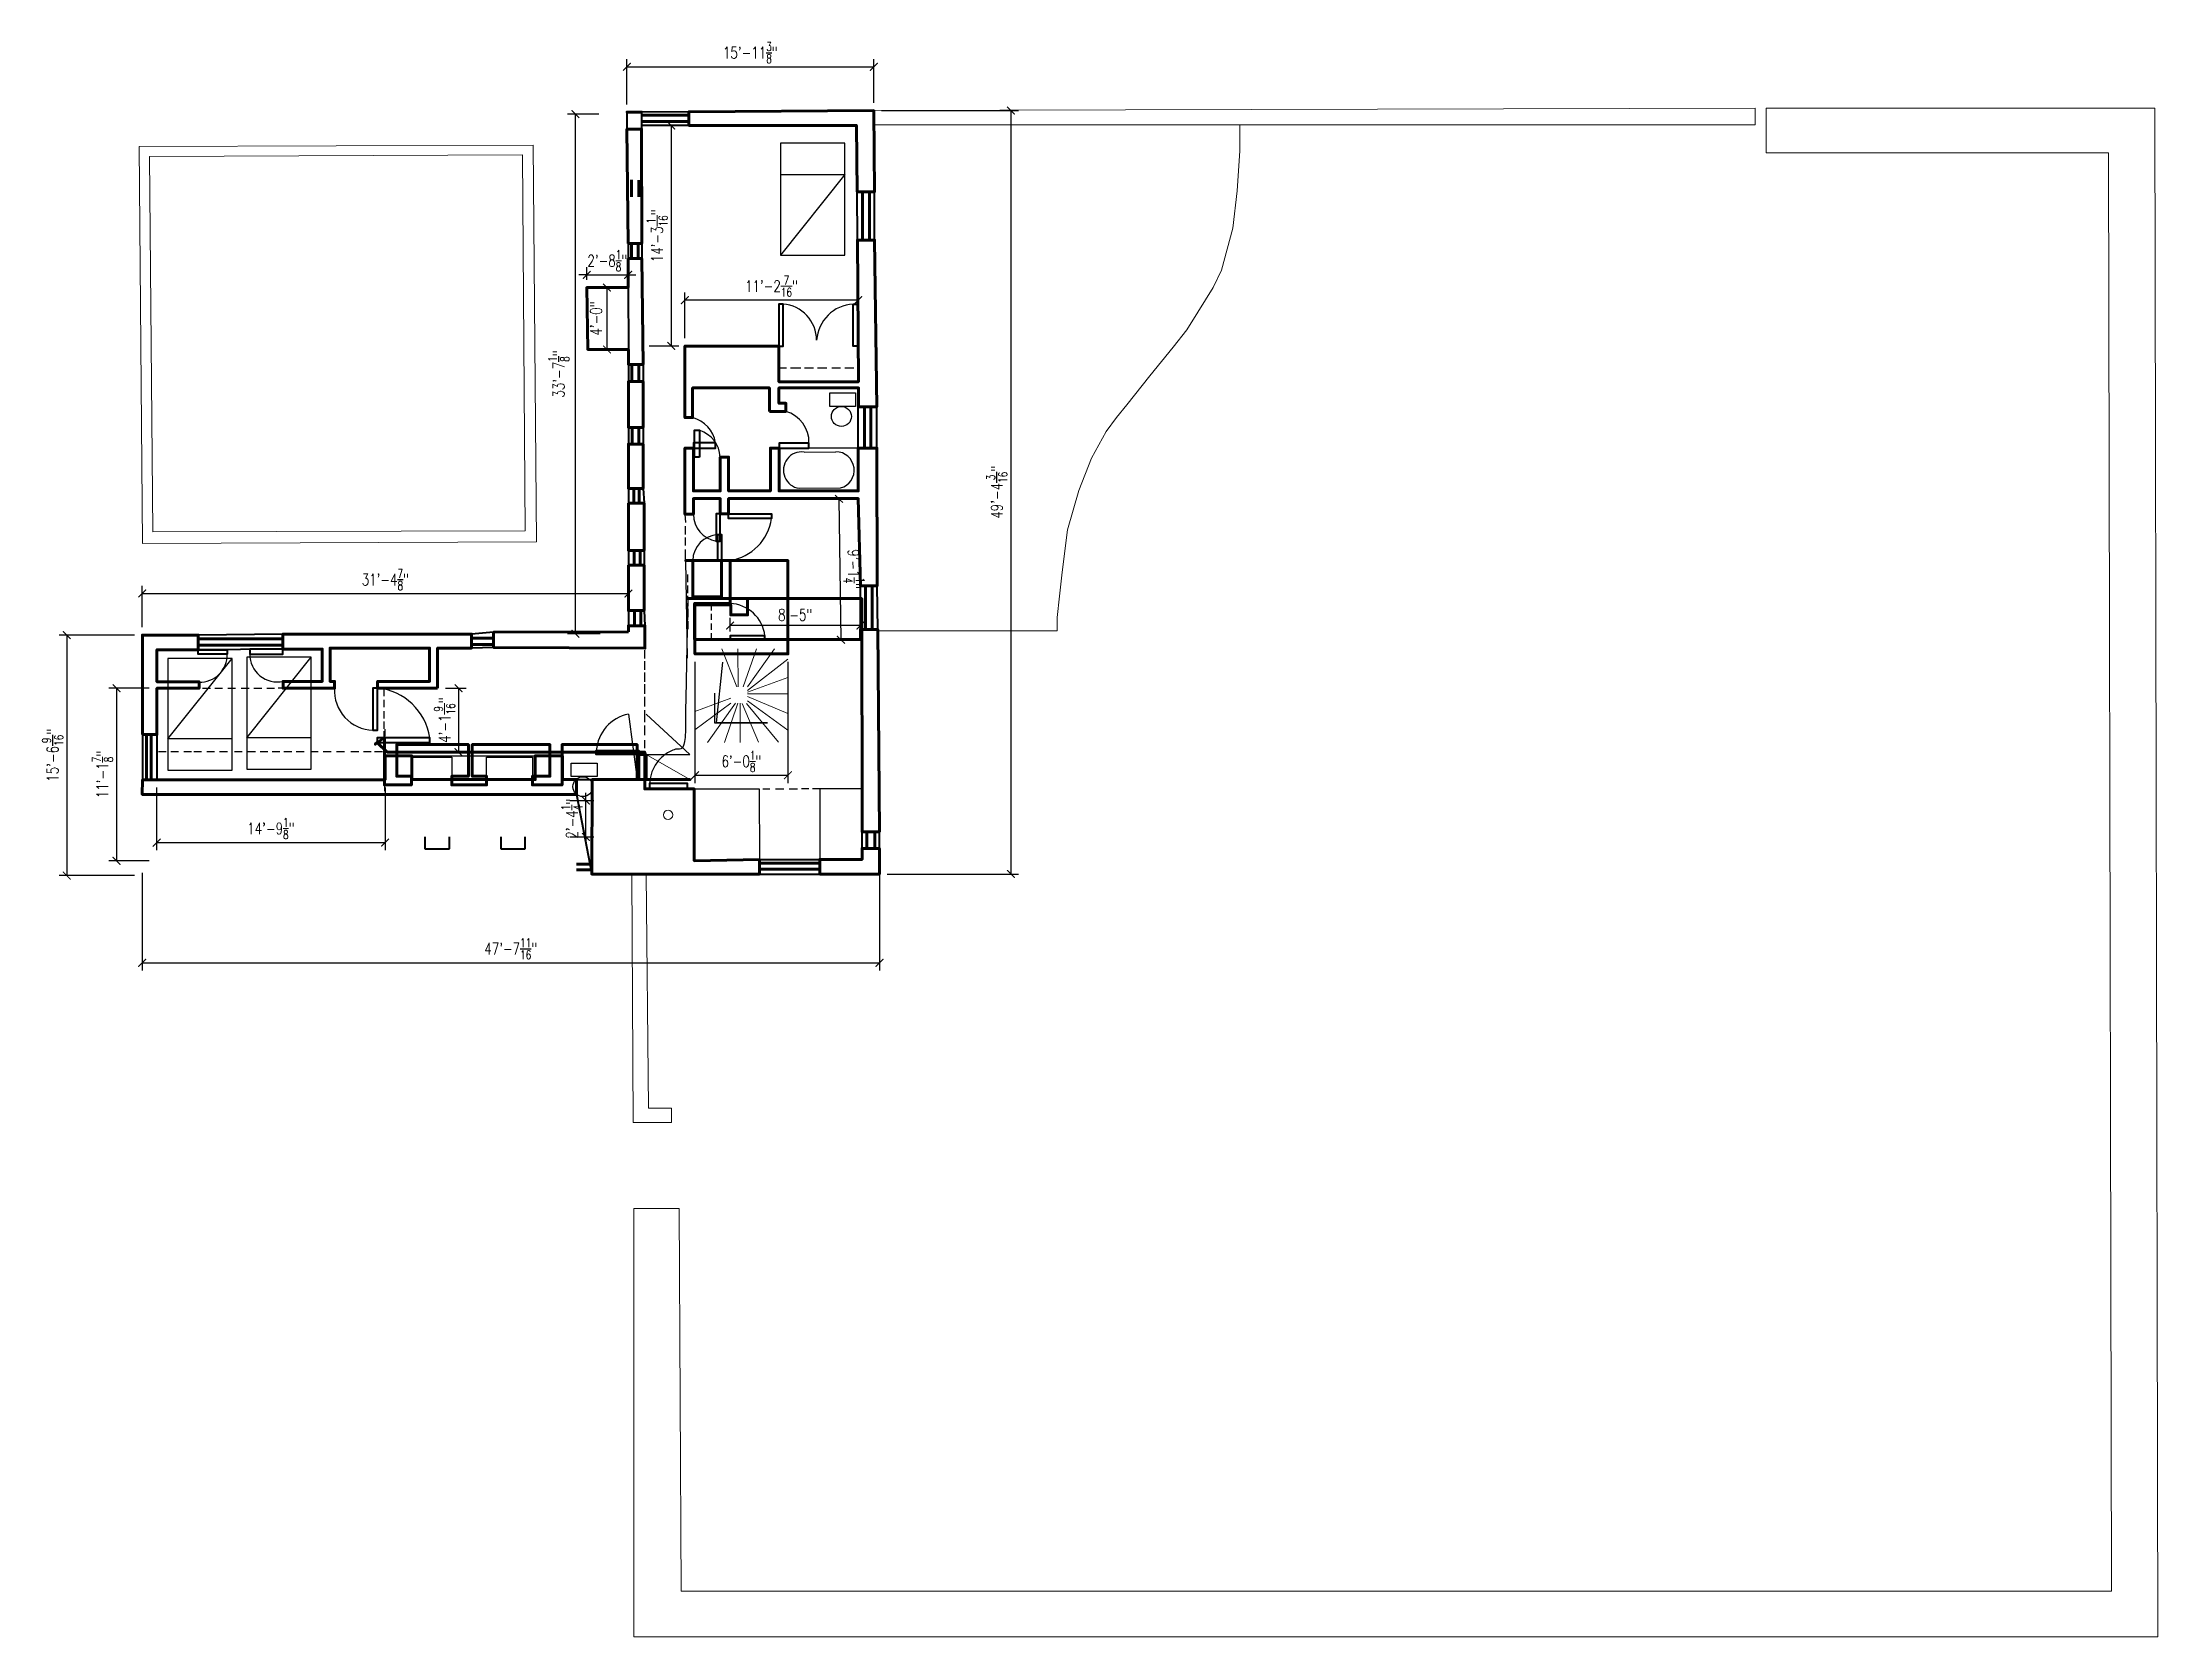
# Model space of a CAD drawing. Header units: inches. Extents: x -4012361 to -4008495, y 4010077 to 4012579.
# Drawn here: x -4010135 to -4008495, y 4011342 to 4012579 of the extents above; entities that cross this region are included whole.
import ezdxf

# ---------------------------------------------------------------- set-up
doc = ezdxf.new("R2010")
doc.units = ezdxf.units.IN
doc.header["$LTSCALE"] = 0.5
doc.header["$MEASUREMENT"] = 0
doc.layers.get('0').update_dxf_attribs({"color": 250})
doc.layers.get('Defpoints').update_dxf_attribs({"color": 250})
for name, color, linetype, lineweight in [('Cut', 250, 'Continuous', 60), ('Distant Edges', 250, 'Continuous', 18), ('Ground Texture', 250, 'Continuous', 5), ('Large Dimensions', 1, 'Continuous', 30), ('Motion Labels', 250, 'Continuous', 25), ('Small Dimensions', 170, 'Continuous', 15), ('Surface Edge', 250, 'Continuous', 25), ('Texture', 250, 'Continuous', 9), ('Thickest Edge', 250, 'Continuous', 40)]:
    doc.layers.add(name, color=color, linetype=linetype, lineweight=lineweight)
doc.styles.add('Arch-Dim', font='romans.shx', dxfattribs={"width": 0.75})
doc.dimstyles.new('Annotative', dxfattribs={"dimscale": 96, "dimtxt": 0.09375, "dimasz": 0.0625, "dimexe": 0.0625, "dimexo": 0.0625, "dimgap": 0.03125, "dimtad": 1, "dimdec": 4, "dimzin": 3, "dimdsep": 46, "dimlunit": 4, "dimtxsty": 'Arch-Dim', "dimblk": 'ARCHTICK', "dimcen": 0.09375, "dimazin": 2, "dimtfac": 0.75, "dimtdec": 4, "dimtix": 1, "dimtmove": 2, "dimatfit": 3, "dimfxl": 1, "dimtolj": 1, "dimtzin": 0, "dimarcsym": 0})

msp = doc.modelspace()

# ---------------------------------------------------------------- blocks, each defined once
blk = doc.blocks.new('_ArchTick')
at = {"color": 0, "linetype": 'ByBlock', "const_width": 0.15}
blk.add_lwpolyline([(-0.5, -0.5), (0.5, 0.5)], dxfattribs=at)
blk = doc.blocks.new('*D63')
at = {"layer": 'Defpoints', "color": 0, "transparency": 16777216}
for p in [(-4010057.4, 4011940.8, -3602.1), (-4009485.7, 4011942.1), (-4009485.7, 4011865.1)]:
    blk.add_point(p, dxfattribs=at)
at = {"layer": 'Large Dimensions', "color": 0, "lineweight": -2, "transparency": 16777216}
for p, q in [((-4010057.4, 4011934.8), (-4010057.4, 4011859.1)), ((-4009485.7, 4011936.1), (-4009485.7, 4011859.1)), ((-4010057.4, 4011865.1), (-4009485.7, 4011865.1))]:
    blk.add_line(p, q, dxfattribs=at)
at = {"layer": 'Large Dimensions', "color": 0, "lineweight": -2, "transparency": 16777216, "xscale": 6, "yscale": 6, "zscale": 6, "rotation": 180}
blk.add_blockref('_ArchTick', (-4010057.4, 4011865.1), dxfattribs=at)
at = {"layer": 'Large Dimensions', "color": 0, "lineweight": -2, "transparency": 16777216, "xscale": 6, "yscale": 6, "zscale": 6}
blk.add_blockref('_ArchTick', (-4009485.7, 4011865.1), dxfattribs=at)
at = {"layer": 'Large Dimensions', "color": 0, "transparency": 16777216, "insert": (-4009771.6, 4011876), "char_height": 9, "attachment_point": 5, "style": 'Arch-Dim'}
blk.add_mtext('\\A1;47\'-7{\\H0.75x;\\S11/16;}"', dxfattribs=at)
blk = doc.blocks.new('*D64')
at = {"layer": 'Defpoints', "color": 0, "transparency": 16777216}
for p in [(-4009490.1, 4012526.2), (-4009485.7, 4011934), (-4009383.8, 4011934)]:
    blk.add_point(p, dxfattribs=at)
at = {"layer": 'Large Dimensions', "color": 0, "lineweight": -2, "transparency": 16777216}
for p, q in [((-4009484.1, 4012526.2), (-4009377.8, 4012526.2)), ((-4009383.8, 4012526.2), (-4009383.8, 4011934)), ((-4009479.7, 4011934), (-4009377.8, 4011934))]:
    blk.add_line(p, q, dxfattribs=at)
at = {"layer": 'Large Dimensions', "color": 0, "lineweight": -2, "transparency": 16777216, "xscale": 6, "yscale": 6, "zscale": 6}
for p, rotation in [((-4009383.8, 4012526.2), 90), ((-4009383.8, 4011934), 270)]:
    blk.add_blockref('_ArchTick', p, dxfattribs=dict(at, rotation=rotation))
at = {"layer": 'Large Dimensions', "color": 0, "transparency": 16777216, "insert": (-4009394.7, 4012230.1), "char_height": 9, "attachment_point": 5, "rotation": 90, "style": 'Arch-Dim'}
blk.add_mtext('\\A1;49\'-4{\\H0.75x;\\S3/16;}"', dxfattribs=at)
blk = doc.blocks.new('*D65')
at = {"layer": 'Defpoints', "color": 0, "transparency": 16777216}
for p in [(-4010057.3, 4012119.4), (-4010115.9, 4011932.8), (-4010057.4, 4011932.8)]:
    blk.add_point(p, dxfattribs=at)
at = {"layer": 'Large Dimensions', "color": 0, "lineweight": -2, "transparency": 16777216}
for p, q in [((-4010063.3, 4012119.4), (-4010121.9, 4012119.4)), ((-4010115.9, 4012119.4), (-4010115.9, 4011932.8)), ((-4010063.4, 4011932.8), (-4010121.9, 4011932.8))]:
    blk.add_line(p, q, dxfattribs=at)
at = {"layer": 'Large Dimensions', "color": 0, "lineweight": -2, "transparency": 16777216, "xscale": 6, "yscale": 6, "zscale": 6}
for p, rotation in [((-4010115.9, 4012119.4), 90), ((-4010115.9, 4011932.8), 270)]:
    blk.add_blockref('_ArchTick', p, dxfattribs=dict(at, rotation=rotation))
at = {"layer": 'Large Dimensions', "color": 0, "transparency": 16777216, "insert": (-4010126.8, 4012026.1), "char_height": 9, "attachment_point": 5, "rotation": 90, "style": 'Arch-Dim'}
blk.add_mtext('\\A1;15\'-6{\\H0.75x;\\S9/16;}"', dxfattribs=at)
blk = doc.blocks.new('*D66')
at = {"layer": 'Defpoints', "color": 0, "transparency": 16777216}
for p in [(-4009490.1, 4012560.2), (-4009681.5, 4012525), (-4009490.1, 4012526.2)]:
    blk.add_point(p, dxfattribs=at)
at = {"layer": 'Large Dimensions', "color": 0, "lineweight": -2, "transparency": 16777216}
for p, q in [((-4009681.5, 4012531), (-4009681.5, 4012566.2)), ((-4009490.1, 4012532.2), (-4009490.1, 4012566.2)), ((-4009681.5, 4012560.2), (-4009490.1, 4012560.2))]:
    blk.add_line(p, q, dxfattribs=at)
at = {"layer": 'Large Dimensions', "color": 0, "lineweight": -2, "transparency": 16777216, "xscale": 6, "yscale": 6, "zscale": 6, "rotation": 180}
blk.add_blockref('_ArchTick', (-4009681.5, 4012560.2), dxfattribs=at)
at = {"layer": 'Large Dimensions', "color": 0, "lineweight": -2, "transparency": 16777216, "xscale": 6, "yscale": 6, "zscale": 6}
blk.add_blockref('_ArchTick', (-4009490.1, 4012560.2), dxfattribs=at)
at = {"layer": 'Large Dimensions', "color": 0, "transparency": 16777216, "insert": (-4009585.8, 4012571.1), "char_height": 9, "attachment_point": 5, "style": 'Arch-Dim'}
blk.add_mtext('\\A1;15\'-11{\\H0.75x;\\S3/8;}"', dxfattribs=at)
blk = doc.blocks.new('*D67')
at = {"layer": 'Defpoints', "color": 0, "transparency": 16777216}
for p in [(-4009680.4, 4012151.6), (-4009680.4, 4012143.1), (-4010057.3, 4012119.4)]:
    blk.add_point(p, dxfattribs=at)
at = {"layer": 'Large Dimensions', "color": 0, "lineweight": -2, "transparency": 16777216}
for p, q in [((-4010057.3, 4012125.4), (-4010057.3, 4012157.6)), ((-4010057.3, 4012151.6), (-4009680.4, 4012151.6)), ((-4009680.4, 4012149.1), (-4009680.4, 4012157.6))]:
    blk.add_line(p, q, dxfattribs=at)
at = {"layer": 'Large Dimensions', "color": 0, "lineweight": -2, "transparency": 16777216, "xscale": 6, "yscale": 6, "zscale": 6, "rotation": 180}
blk.add_blockref('_ArchTick', (-4010057.3, 4012151.6), dxfattribs=at)
at = {"layer": 'Large Dimensions', "color": 0, "lineweight": -2, "transparency": 16777216, "xscale": 6, "yscale": 6, "zscale": 6}
blk.add_blockref('_ArchTick', (-4009680.4, 4012151.6), dxfattribs=at)
at = {"layer": 'Large Dimensions', "color": 0, "transparency": 16777216, "insert": (-4009868.8, 4012162.4), "char_height": 9, "attachment_point": 5, "style": 'Arch-Dim'}
blk.add_mtext('\\A1;31\'-4{\\H0.75x;\\S7/8;}"', dxfattribs=at)
blk = doc.blocks.new('*D68')
at = {"layer": 'Defpoints', "color": 0, "transparency": 16777216}
for p in [(-4009721.5, 4012523.5), (-4009697.2, 4012523.5), (-4009696.2, 4012120.3)]:
    blk.add_point(p, dxfattribs=at)
at = {"layer": 'Large Dimensions', "color": 0, "lineweight": -2, "transparency": 16777216}
for p, q in [((-4009703.2, 4012523.5), (-4009727.5, 4012523.5)), ((-4009721.5, 4012120.3), (-4009721.5, 4012523.5)), ((-4009702.2, 4012120.3), (-4009727.5, 4012120.3))]:
    blk.add_line(p, q, dxfattribs=at)
at = {"layer": 'Large Dimensions', "color": 0, "lineweight": -2, "transparency": 16777216, "xscale": 6, "yscale": 6, "zscale": 6}
for p, rotation in [((-4009721.5, 4012523.5), 90), ((-4009721.5, 4012120.3), 270)]:
    blk.add_blockref('_ArchTick', p, dxfattribs=dict(at, rotation=rotation))
at = {"layer": 'Large Dimensions', "color": 0, "transparency": 16777216, "insert": (-4009734.4, 4012321.9), "char_height": 9, "attachment_point": 5, "rotation": 90, "style": 'Arch-Dim'}
blk.add_mtext('\\A1;33\'-7{\\H0.75x;\\S1/8;}"', dxfattribs=at)
blk = doc.blocks.new('*D69')
at = {"layer": 'Defpoints', "color": 0, "transparency": 16777216}
for p in [(-4010046.2, 4012007.1, -3602.1), (-4009869, 4012007.1, -3602.1), (-4009869, 4011958.4)]:
    blk.add_point(p, dxfattribs=at)
at = {"layer": 'Small Dimensions', "color": 0, "lineweight": -2, "transparency": 16777216}
for p, q in [((-4010046.2, 4012001.1), (-4010046.2, 4011952.4)), ((-4009869, 4012001.1), (-4009869, 4011952.4)), ((-4010046.2, 4011958.4), (-4009869, 4011958.4))]:
    blk.add_line(p, q, dxfattribs=at)
at = {"layer": 'Small Dimensions', "color": 0, "lineweight": -2, "transparency": 16777216, "xscale": 6, "yscale": 6, "zscale": 6, "rotation": 180}
blk.add_blockref('_ArchTick', (-4010046.2, 4011958.4), dxfattribs=at)
at = {"layer": 'Small Dimensions', "color": 0, "lineweight": -2, "transparency": 16777216, "xscale": 6, "yscale": 6, "zscale": 6}
blk.add_blockref('_ArchTick', (-4009869, 4011958.4), dxfattribs=at)
at = {"layer": 'Small Dimensions', "color": 0, "transparency": 16777216, "insert": (-4009957.6, 4011969.3), "char_height": 9, "attachment_point": 5, "style": 'Arch-Dim'}
blk.add_mtext('\\A1;14\'-9{\\H0.75x;\\S1/8;}"', dxfattribs=at)
blk = doc.blocks.new('*D70')
at = {"layer": 'Defpoints', "color": 0, "transparency": 16777216}
for p in [(-4010046, 4012078.1), (-4010077.3, 4011944.3), (-4010046, 4011944.3)]:
    blk.add_point(p, dxfattribs=at)
at = {"layer": 'Small Dimensions', "color": 0, "lineweight": -2, "transparency": 16777216}
for p, q in [((-4010052, 4012078.1), (-4010083.3, 4012078.1)), ((-4010077.3, 4012078.1), (-4010077.3, 4011944.3)), ((-4010052, 4011944.3), (-4010083.3, 4011944.3))]:
    blk.add_line(p, q, dxfattribs=at)
at = {"layer": 'Small Dimensions', "color": 0, "lineweight": -2, "transparency": 16777216, "xscale": 6, "yscale": 6, "zscale": 6}
for p, rotation in [((-4010077.3, 4012078.1), 90), ((-4010077.3, 4011944.3), 270)]:
    blk.add_blockref('_ArchTick', p, dxfattribs=dict(at, rotation=rotation))
at = {"layer": 'Small Dimensions', "color": 0, "transparency": 16777216, "insert": (-4010088.2, 4012011.2), "char_height": 9, "attachment_point": 5, "rotation": 90, "style": 'Arch-Dim'}
blk.add_mtext('\\A1;11\'-1{\\H0.75x;\\S7/8;}"', dxfattribs=at)
blk = doc.blocks.new('*D71')
at = {"layer": 'Defpoints', "color": 0, "transparency": 16777216}
for p in [(-4009628.8, 4012104.7, -3927.9), (-4009556.7, 4012104.7, -3927.9), (-4009556.7, 4012010.6)]:
    blk.add_point(p, dxfattribs=at)
at = {"layer": 'Small Dimensions', "color": 0, "lineweight": -2, "transparency": 16777216}
for p, q in [((-4009628.8, 4012098.7), (-4009628.8, 4012004.6)), ((-4009556.7, 4012098.7), (-4009556.7, 4012004.6)), ((-4009628.8, 4012010.6), (-4009556.7, 4012010.6))]:
    blk.add_line(p, q, dxfattribs=at)
at = {"layer": 'Small Dimensions', "color": 0, "lineweight": -2, "transparency": 16777216, "xscale": 6, "yscale": 6, "zscale": 6, "rotation": 180}
blk.add_blockref('_ArchTick', (-4009628.8, 4012010.6), dxfattribs=at)
at = {"layer": 'Small Dimensions', "color": 0, "lineweight": -2, "transparency": 16777216, "xscale": 6, "yscale": 6, "zscale": 6}
blk.add_blockref('_ArchTick', (-4009556.7, 4012010.6), dxfattribs=at)
at = {"layer": 'Small Dimensions', "color": 0, "transparency": 16777216, "insert": (-4009592.7, 4012021.4), "char_height": 9, "attachment_point": 5, "style": 'Arch-Dim'}
blk.add_mtext('\\A1;6\'-0{\\H0.75x;\\S1/8;}"', dxfattribs=at)
blk = doc.blocks.new('*D72')
at = {"layer": 'Defpoints', "color": 0, "transparency": 16777216}
for p in [(-4009636.6, 4012379.1), (-4009636.6, 4012343.6), (-4009502.2, 4012343.6)]:
    blk.add_point(p, dxfattribs=at)
at = {"layer": 'Small Dimensions', "color": 0, "lineweight": -2, "transparency": 16777216}
for p, q in [((-4009636.6, 4012349.6), (-4009636.6, 4012385.1)), ((-4009502.2, 4012349.6), (-4009502.2, 4012385.1)), ((-4009502.2, 4012379.1), (-4009636.6, 4012379.1))]:
    blk.add_line(p, q, dxfattribs=at)
at = {"layer": 'Small Dimensions', "color": 0, "lineweight": -2, "transparency": 16777216, "xscale": 6, "yscale": 6, "zscale": 6, "rotation": 180}
blk.add_blockref('_ArchTick', (-4009636.6, 4012379.1), dxfattribs=at)
at = {"layer": 'Small Dimensions', "color": 0, "lineweight": -2, "transparency": 16777216, "xscale": 6, "yscale": 6, "zscale": 6}
blk.add_blockref('_ArchTick', (-4009502.2, 4012379.1), dxfattribs=at)
at = {"layer": 'Small Dimensions', "color": 0, "transparency": 16777216, "insert": (-4009569.4, 4012390), "char_height": 9, "attachment_point": 5, "style": 'Arch-Dim'}
blk.add_mtext('\\A1;11\'-2{\\H0.75x;\\S7/16;}"', dxfattribs=at)
blk = doc.blocks.new('*D73')
at = {"layer": 'Defpoints', "color": 0, "transparency": 16777216}
for p in [(-4009670.2, 4012514.6), (-4009670.2, 4012343.6), (-4009647.2, 4012343.6)]:
    blk.add_point(p, dxfattribs=at)
at = {"layer": 'Small Dimensions', "color": 0, "lineweight": -2, "transparency": 16777216}
for p, q in [((-4009664.2, 4012514.6), (-4009641.2, 4012514.6)), ((-4009647.2, 4012514.6), (-4009647.2, 4012343.6)), ((-4009664.2, 4012343.6), (-4009641.2, 4012343.6))]:
    blk.add_line(p, q, dxfattribs=at)
at = {"layer": 'Small Dimensions', "color": 0, "lineweight": -2, "transparency": 16777216, "xscale": 6, "yscale": 6, "zscale": 6}
for p, rotation in [((-4009647.2, 4012514.6), 90), ((-4009647.2, 4012343.6), 270)]:
    blk.add_blockref('_ArchTick', p, dxfattribs=dict(at, rotation=rotation))
at = {"layer": 'Small Dimensions', "color": 0, "transparency": 16777216, "insert": (-4009658.1, 4012429.1), "char_height": 9, "attachment_point": 5, "rotation": 90, "style": 'Arch-Dim'}
blk.add_mtext('\\A1;14\'-3{\\H0.75x;\\S1/16;}"', dxfattribs=at)
blk = doc.blocks.new('*D74')
at = {"layer": 'Defpoints', "color": 0, "transparency": 16777216}
for p in [(-4009502.1, 4012225.2), (-4009515.6, 4012115.7), (-4009500.5, 4012116)]:
    blk.add_point(p, dxfattribs=at)
at = {"layer": 'Small Dimensions', "color": 0, "lineweight": -2, "transparency": 16777216}
for p, q in [((-4009508.1, 4012225.1), (-4009523.1, 4012224.9)), ((-4009517.1, 4012225), (-4009515.6, 4012115.7)), ((-4009506.5, 4012115.9), (-4009521.6, 4012115.7))]:
    blk.add_line(p, q, dxfattribs=at)
at = {"layer": 'Small Dimensions', "color": 0, "lineweight": -2, "transparency": 16777216, "xscale": 6, "yscale": 6, "zscale": 6}
for p, rotation in [((-4009517.1, 4012225), 90.81939178246611), ((-4009515.6, 4012115.7), 270.8193917824661)]:
    blk.add_blockref('_ArchTick', p, dxfattribs=dict(at, rotation=rotation))
at = {"layer": 'Small Dimensions', "color": 0, "transparency": 16777216, "insert": (-4009505.5, 4012170.5), "char_height": 9, "attachment_point": 5, "rotation": 270.8194, "style": 'Arch-Dim'}
blk.add_mtext('\\A1;9\'-1{\\H0.75x;\\S1/4;}"', dxfattribs=at)
blk = doc.blocks.new('*D75')
at = {"layer": 'Defpoints', "color": 0, "transparency": 16777216}
for p in [(-4009601.5, 4012126.7), (-4009601.5, 4012116), (-4009500.5, 4012116)]:
    blk.add_point(p, dxfattribs=at)
at = {"layer": 'Small Dimensions', "color": 0, "lineweight": -2, "transparency": 16777216}
for p, q in [((-4009601.5, 4012122), (-4009601.5, 4012132.7)), ((-4009500.5, 4012126.7), (-4009601.5, 4012126.7)), ((-4009500.5, 4012122), (-4009500.5, 4012132.7))]:
    blk.add_line(p, q, dxfattribs=at)
at = {"layer": 'Small Dimensions', "color": 0, "lineweight": -2, "transparency": 16777216, "xscale": 6, "yscale": 6, "zscale": 6, "rotation": 180}
blk.add_blockref('_ArchTick', (-4009601.5, 4012126.7), dxfattribs=at)
at = {"layer": 'Small Dimensions', "color": 0, "lineweight": -2, "transparency": 16777216, "xscale": 6, "yscale": 6, "zscale": 6}
blk.add_blockref('_ArchTick', (-4009500.5, 4012126.7), dxfattribs=at)
at = {"layer": 'Small Dimensions', "color": 0, "transparency": 16777216, "insert": (-4009551, 4012135), "char_height": 9, "attachment_point": 5, "style": 'Arch-Dim'}
blk.add_mtext('\\A1;8\'-5"', dxfattribs=at)
blk = doc.blocks.new('*D78')
at = {"layer": 'Defpoints', "color": 0, "transparency": 16777216}
for p in [(-4009828.3, 4012078.1), (-4009867.4, 4012028.6), (-4009812.1, 4012028.6)]:
    blk.add_point(p, dxfattribs=at)
at = {"layer": 'Small Dimensions', "color": 0, "lineweight": -2, "transparency": 16777216}
for p, q in [((-4009822.3, 4012078.1), (-4009806.1, 4012078.1)), ((-4009812.1, 4012078.1), (-4009812.1, 4012028.6)), ((-4009861.4, 4012028.6), (-4009806.1, 4012028.6))]:
    blk.add_line(p, q, dxfattribs=at)
at = {"layer": 'Small Dimensions', "color": 0, "lineweight": -2, "transparency": 16777216, "xscale": 6, "yscale": 6, "zscale": 6}
for p, rotation in [((-4009812.1, 4012078.1), 90), ((-4009812.1, 4012028.6), 270)]:
    blk.add_blockref('_ArchTick', p, dxfattribs=dict(at, rotation=rotation))
at = {"layer": 'Small Dimensions', "color": 0, "transparency": 16777216, "insert": (-4009822.9, 4012053.4), "char_height": 9, "attachment_point": 5, "rotation": 90, "style": 'Arch-Dim'}
blk.add_mtext('\\A1;4\'-1{\\H0.75x;\\S9/16;}"', dxfattribs=at)
blk = doc.blocks.new('*D81')
at = {"layer": 'Defpoints', "color": 0, "transparency": 16777216}
for p in [(-4009731.7, 4011991), (-4009713.3, 4011991), (-4009731.7, 4011962.8)]:
    blk.add_point(p, dxfattribs=at)
at = {"layer": 'Small Dimensions', "color": 0, "lineweight": -2, "transparency": 16777216}
for p, q in [((-4009725.7, 4011991), (-4009707.3, 4011991)), ((-4009713.3, 4011991), (-4009713.3, 4011997)), ((-4009713.3, 4011962.8), (-4009713.3, 4011991)), ((-4009725.7, 4011962.8), (-4009707.3, 4011962.8)), ((-4009713.3, 4011962.8), (-4009713.3, 4011956.8))]:
    blk.add_line(p, q, dxfattribs=at)
at = {"layer": 'Small Dimensions', "color": 0, "lineweight": -2, "transparency": 16777216, "xscale": 6, "yscale": 6, "zscale": 6}
for p, rotation in [((-4009713.3, 4011991), 270), ((-4009713.3, 4011962.8), 90)]:
    blk.add_blockref('_ArchTick', p, dxfattribs=dict(at, rotation=rotation))
at = {"layer": 'Small Dimensions', "color": 0, "transparency": 16777216, "insert": (-4009724.2, 4011976.9), "char_height": 9, "attachment_point": 5, "rotation": 90, "style": 'Arch-Dim'}
blk.add_mtext('\\A1;2\'-4{\\H0.75x;\\S1/4;}"', dxfattribs=at)
blk = doc.blocks.new('*D82')
at = {"layer": 'Defpoints', "color": 0, "transparency": 16777216}
for p in [(-4009712.7, 4012388.9), (-4009711.9, 4012340.9), (-4009697, 4012340.9)]:
    blk.add_point(p, dxfattribs=at)
at = {"layer": 'Small Dimensions', "color": 0, "lineweight": -2, "transparency": 16777216}
for p, q in [((-4009706.7, 4012388.9), (-4009691, 4012388.9)), ((-4009697, 4012388.9), (-4009697, 4012340.9)), ((-4009705.9, 4012340.9), (-4009691, 4012340.9))]:
    blk.add_line(p, q, dxfattribs=at)
at = {"layer": 'Small Dimensions', "color": 0, "lineweight": -2, "transparency": 16777216, "xscale": 6, "yscale": 6, "zscale": 6}
for p, rotation in [((-4009697, 4012388.9), 90), ((-4009697, 4012340.9), 270)]:
    blk.add_blockref('_ArchTick', p, dxfattribs=dict(at, rotation=rotation))
at = {"layer": 'Small Dimensions', "color": 0, "transparency": 16777216, "insert": (-4009705.4, 4012364.9), "char_height": 9, "attachment_point": 5, "rotation": 90, "style": 'Arch-Dim'}
blk.add_mtext('\\A1;4\'-0"', dxfattribs=at)
blk = doc.blocks.new('*D83')
at = {"layer": 'Defpoints', "color": 0, "transparency": 16777216}
for p in [(-4009680.6, 4012398.8), (-4009712.7, 4012388.9), (-4009680.6, 4012388.9)]:
    blk.add_point(p, dxfattribs=at)
at = {"layer": 'Small Dimensions', "color": 0, "lineweight": -2, "transparency": 16777216}
for p, q in [((-4009712.7, 4012398.8), (-4009718.7, 4012398.8)), ((-4009712.7, 4012394.9), (-4009712.7, 4012404.8)), ((-4009712.7, 4012398.8), (-4009680.6, 4012398.8)), ((-4009680.6, 4012394.9), (-4009680.6, 4012404.8)), ((-4009680.6, 4012398.8), (-4009674.6, 4012398.8))]:
    blk.add_line(p, q, dxfattribs=at)
at = {"layer": 'Small Dimensions', "color": 0, "lineweight": -2, "transparency": 16777216, "xscale": 6, "yscale": 6, "zscale": 6}
blk.add_blockref('_ArchTick', (-4009712.7, 4012398.8), dxfattribs=at)
at = {"layer": 'Small Dimensions', "color": 0, "lineweight": -2, "transparency": 16777216, "xscale": 6, "yscale": 6, "zscale": 6, "rotation": 180}
blk.add_blockref('_ArchTick', (-4009680.6, 4012398.8), dxfattribs=at)
at = {"layer": 'Small Dimensions', "color": 0, "transparency": 16777216, "insert": (-4009696.7, 4012409.7), "char_height": 9, "attachment_point": 5, "style": 'Arch-Dim'}
blk.add_mtext('\\A1;2\'-8{\\H0.75x;\\S1/8;}"', dxfattribs=at)

# ---------------------------------------------------------------- dimensions: what is measured, and where the dimension line sits
at = {"layer": 'Large Dimensions'}
for base, p1, p2, picture, middle in [((-4009490.0885, 4012560.19239), (-4009681.46858, 4012525.0385), (-4009490.0885, 4012526.20647), '*D66', (-4009585.77854, 4012571.06739)), ((-4009680.401, 4012151.56739), (-4010057.276, 4012119.39397), (-4009680.401, 4012143.06739), '*D67', (-4009868.8385, 4012162.44239)), ((-4009485.7135, 4011865.12989), (-4010057.401, 4011940.75489, -3602.10662), (-4009485.7135, 4011942.12989), '*D63', (-4009771.55725, 4011876.00489))]:
    dim = msp.add_linear_dim(base=base, p1=p1, p2=p2, dimstyle='Annotative', dxfattribs=at)
    dim.commit()
    dim.dimension.update_dxf_attribs({"geometry": picture, "text_midpoint": middle})
for base, p1, p2, picture, middle in [((-4009383.8125, 4011934.01897), (-4009490.0885, 4012526.20647), (-4009485.7135, 4011934.01897), '*D64', (-4009394.6875, 4012230.11272)), ((-4010115.875, 4011932.81739), (-4010057.276, 4012119.39397), (-4010057.375, 4011932.81739), '*D65', (-4010126.75, 4012026.10568))]:
    dim = msp.add_linear_dim(base=base, p1=p1, p2=p2, angle=90, dimstyle='Annotative', dxfattribs=at)
    dim.commit()
    dim.dimension.update_dxf_attribs({"geometry": picture, "text_midpoint": middle})
dim = msp.add_linear_dim(base=(-4009721.50111, 4012523.46449), p1=(-4009696.15211, 4012120.31996), p2=(-4009697.21969, 4012523.46449), angle=90, dimstyle='Annotative', dxfattribs=at)
dim.commit()
dim.dimension.update_dxf_attribs({"geometry": '*D68', "text_midpoint": (-4009734.375, 4012321.89223), "dimtype": 160})
at = {"layer": 'Small Dimensions'}
for p1, p2, distance, picture, middle in [((-4009670.2135, 4012514.64397), (-4009670.2135, 4012343.58147), 23.026, '*D73', (-4009658.0625, 4012429.11272)), ((-4009502.1687, 4012343.58147), (-4009636.5885, 4012343.58147), -35.54841, '*D72', (-4009569.3786, 4012390.00489)), ((-4009502.0885, 4012225.20647), (-4009500.526, 4012115.95647), -15.0365, '*D74', (-4009505.46832, 4012170.52196))]:
    dim = msp.add_aligned_dim(p1=p1, p2=p2, distance=distance, dimstyle='Annotative', dxfattribs=at)
    dim.commit()
    dim.dimension.update_dxf_attribs({"geometry": picture, "text_midpoint": middle})
for base, p1, p2, picture, middle in [((-4009680.5885, 4012398.81739), (-4009712.7135, 4012388.89397), (-4009680.5885, 4012388.89397), '*D83', (-4009696.651, 4012409.69239)), ((-4009601.526, 4012126.69239), (-4009500.526, 4012115.95647), (-4009601.526, 4012115.95647), '*D75', (-4009551.026, 4012135.04953)), ((-4009556.651, 4012010.56739), (-4009628.776, 4012104.70648, -3927.9433), (-4009556.651, 4012104.70648, -3927.9433), '*D71', (-4009592.7135, 4012021.44239)), ((-4009869.026, 4011958.44239), (-4010046.151, 4012007.14397, -3602.10662), (-4009869.026, 4012007.14397, -3602.10662), '*D69', (-4009957.5885, 4011969.31739))]:
    dim = msp.add_linear_dim(base=base, p1=p1, p2=p2, dimstyle='Annotative', dxfattribs=at)
    dim.commit()
    dim.dimension.update_dxf_attribs({"geometry": picture, "text_midpoint": middle})
for base, p1, p2, picture, middle in [((-4009697, 4012340.89397), (-4009712.7135, 4012388.89397), (-4009711.901, 4012340.89397), '*D82', (-4009705.35714, 4012364.89397)), ((-4010077.3125, 4011944.25489), (-4010046.026, 4012078.14397), (-4010046.026, 4011944.25489), '*D70', (-4010088.1875, 4012011.19943)), ((-4009812.0625, 4012028.58147), (-4009828.3385, 4012078.14397), (-4009867.401, 4012028.58147), '*D78', (-4009822.9375, 4012053.36272)), ((-4009713.3125, 4011991.00489), (-4009731.6875, 4011962.75489), (-4009731.6875, 4011991.00489), '*D81', (-4009724.1875, 4011976.87989))]:
    dim = msp.add_linear_dim(base=base, p1=p1, p2=p2, angle=90, dimstyle='Annotative', dxfattribs=at)
    dim.commit()
    dim.dimension.update_dxf_attribs({"geometry": picture, "text_midpoint": middle})

# ---------------------------------------------------------------- linework, layer by layer
at = {"layer": 'Cut'}
for p, q in [((-4009633.4635, 4012522.51897), (-4009670.2135, 4012522.51897)), ((-4009670.2135, 4012517.70647), (-4009633.4635, 4012517.70647)), ((-4009678.026, 4012472.39397), (-4009678.026, 4012459.20647)), ((-4009672.401, 4012472.33147), (-4009672.401, 4012459.20647)), ((-4009498.901, 4012463.26897), (-4009498.901, 4012425.76897)), ((-4009493.401, 4012425.76897), (-4009493.401, 4012463.26897)), ((-4009678.0885, 4012423.20647), (-4009678.0885, 4012411.39397)), ((-4009672.901, 4012423.20647), (-4009672.901, 4012411.39397)), ((-4009677.8385, 4012329.33147), (-4009677.8385, 4012316.01897)), ((-4009672.276, 4012329.33147), (-4009672.276, 4012316.01897)), ((-4009497.401, 4012264.45647), (-4009497.401, 4012296.39397)), ((-4009492.276, 4012264.45647), (-4009492.276, 4012296.51897)), ((-4009677.526, 4012280.45647), (-4009677.526, 4012267.51897)), ((-4009672.3385, 4012280.45647), (-4009672.3385, 4012267.51897)), ((-4009676.151, 4012233.14397), (-4009676.151, 4012221.70647)), ((-4009671.901, 4012233.14397), (-4009671.901, 4012221.64397)), ((-4009676.026, 4012185.01897), (-4009676.026, 4012173.70647)), ((-4009671.3385, 4012185.01897), (-4009671.3385, 4012173.70647)), ((-4009496.4635, 4012123.70647), (-4009496.4635, 4012157.64397)), ((-4009491.4635, 4012123.58147), (-4009491.4635, 4012157.58147)), ((-4009675.7135, 4012138.39397), (-4009675.7135, 4012126.58147)), ((-4009670.7135, 4012138.39397), (-4009670.7135, 4012126.58147)), ((-4009948.2135, 4012116.51897), (-4010013.901, 4012116.51897)), ((-4010013.901, 4012111.51897), (-4009948.2135, 4012111.51897)), ((-4009784.9635, 4012117.01897), (-4009802.026, 4012117.01897)), ((-4009784.9635, 4012112.08147), (-4009802.026, 4012112.08147)), ((-4010054.0885, 4012007.14397), (-4010054.0885, 4012042.14397)), ((-4010050.526, 4012042.14397), (-4010050.526, 4012007.14397)), ((-4009495.4635, 4011953.89397), (-4009495.4635, 4011966.76897)), ((-4009489.401, 4011953.89397), (-4009489.401, 4011966.76897)), ((-4009720.651, 4011941.51897), (-4009708.5885, 4011941.51897)), ((-4009720.651, 4011937.33147), (-4009708.7135, 4011937.33147)), ((-4009578.8385, 4011942.51897), (-4009531.9635, 4011942.51897)), ((-4009578.8385, 4011937.76897), (-4009532.026, 4011937.76897))]:
    msp.add_line(p, q, dxfattribs=at)
for points in [[(-4009503.05376, 4012463.26897), (-4009503.5885, 4012514.64397), (-4009633.4635, 4012514.64397), (-4009633.4635, 4012525.33147), (-4009490.0885, 4012526.20647), (-4009489.4635, 4012463.26897)], [(-4009571.0885, 4012292.89397), (-4009558.2135, 4012292.89397), (-4009558.2135, 4012299.14397), (-4009563.651, 4012299.14397), (-4009563.651, 4012311.08147), (-4009501.92837, 4012311.08147), (-4009501.92837, 4012296.39425), (-4009487.81147, 4012296.39425), (-4009489.4635, 4012425.70647), (-4009502.776, 4012425.70647), (-4009501.9635, 4012315.83147), (-4009563.651, 4012315.83147), (-4009563.651, 4012343.58147), (-4009636.5885, 4012343.58147), (-4009636.5885, 4012288.08147), (-4009630.5885, 4012288.08147), (-4009630.5885, 4012311.08147), (-4009571.0885, 4012311.08147)], [(-4009668.9635, 4012316.01897), (-4009668.9635, 4012280.45647), (-4009680.401, 4012280.45647), (-4009680.401, 4012316.01897)], [(-4009668.9635, 4012233.14397), (-4009668.9635, 4012267.51897), (-4009680.401, 4012267.51897), (-4009680.401, 4012233.14397)], [(-4009502.0885, 4012264.45647), (-4009502.0885, 4012231.20647), (-4009563.5885, 4012231.20647), (-4009563.5885, 4012264.45647), (-4009570.2135, 4012264.45647), (-4009570.2135, 4012231.20647), (-4009602.7135, 4012231.20647), (-4009602.7135, 4012257.39397), (-4009609.151, 4012257.39397), (-4009609.151, 4012231.20647), (-4009629.9635, 4012231.20647), (-4009629.9635, 4012264.45647), (-4009636.5885, 4012264.45647), (-4009636.5885, 4012213.01897), (-4009629.9635, 4012213.01897), (-4009629.9635, 4012225.20647), (-4009609.151, 4012225.20647), (-4009609.151, 4012213.39397), (-4009602.7135, 4012213.39397), (-4009602.7135, 4012225.20647), (-4009502.0885, 4012225.20647), (-4009500.526, 4012157.64397), (-4009487.38584, 4012157.64397), (-4009487.7135, 4012264.45647)], [(-4009680.401, 4012221.64397), (-4009680.401, 4012185.01897), (-4009668.276, 4012185.01897), (-4009668.276, 4012221.64397)], [(-4009680.401, 4012173.70647), (-4009680.401, 4012138.39397), (-4009668.276, 4012138.39397), (-4009668.276, 4012173.70647)], [(-4010057.276, 4012042.14397), (-4010057.276, 4012119.39397), (-4010013.901, 4012119.39397), (-4010013.901, 4012108.01897), (-4010046.026, 4012108.01897), (-4010046.026, 4012083.14397), (-4010013.276, 4012083.14397), (-4010013.276, 4012078.14397), (-4010046.026, 4012078.14397), (-4010046.026, 4012042.14397)], [(-4009828.3385, 4012078.14397), (-4009874.8385, 4012078.14397), (-4009874.8385, 4012083.39397), (-4009834.526, 4012083.39397), (-4009834.526, 4012109.20647), (-4009911.651, 4012109.20647), (-4009911.651, 4012083.39397), (-4009908.151, 4012083.39397), (-4009908.151, 4012078.14397), (-4009948.151, 4012078.14397), (-4009948.151, 4012083.39397), (-4009917.8385, 4012083.39397), (-4009917.8385, 4012108.45647), (-4009948.2135, 4012108.45647), (-4009948.2135, 4012120.14397), (-4009802.026, 4012120.14397), (-4009802.026, 4012109.20647), (-4009828.3385, 4012109.20647)], [(-4009680.401, 4012121.89397), (-4009784.9635, 4012121.58147), (-4009784.9635, 4012109.83147), (-4009667.5885, 4012109.14397), (-4009667.5885, 4012126.58147), (-4009680.401, 4012126.58147)], [(-4009532.026, 4011934.01897), (-4009485.7135, 4011934.01897), (-4009485.7135, 4011953.89397), (-4009499.151, 4011953.89397), (-4009499.151, 4011945.26897), (-4009532.026, 4011945.26897)]]:
    msp.add_lwpolyline(points, close=True, dxfattribs=at)
msp.add_lwpolyline([(-4009680.651, 4012411.39397), (-4009670.026, 4012411.39397), (-4009668.9635, 4012329.33147), (-4009680.401, 4012329.33147), (-4009680.401, 4012340.89397), (-4009711.901, 4012340.89397), (-4009712.7135, 4012388.89397), (-4009680.5885, 4012388.89397), (-4009680.5885, 4012411.39397)], dxfattribs=at)
for points in [[(-4009681.46858, 4012525.0385, -3016.00339), (-4009681.46858, 4012525.0385, 0), (-4009670.2135, 4012525.0385, 0), (-4009670.2135, 4012525.0385, -3016.00339)], [(-4009680.651, 4012423.20647, 0), (-4009670.026, 4012423.20647, 0), (-4009670.2135, 4012511.85101, -3016.00339), (-4009681.46858, 4012511.85101, -3016.00339)], [(-4009628.776, 4012142.89398, -3927.9433), (-4009600.9635, 4012142.89398, -3927.9433), (-4009600.9635, 4012135.01898, -3927.9433), (-4009587.901, 4012135.01898, -3927.9433), (-4009587.901, 4012147.64398, -3927.9433), (-4009634.3385, 4012147.64398, -3927.9433), (-4009634.3385, 4012147.64398, -6677.86168), (-4009499.401, 4012147.64398, -6677.86168), (-4009499.151, 4011966.76897, 0), (-4009485.7135, 4011966.76897, 0), (-4009487.0885, 4012123.70647, 0), (-4009500.526, 4012123.70647, 0), (-4009500.526, 4012115.95647, 0), (-4009629.026, 4012115.95647, 0), (-4009629.026, 4012143.95647, 0), (-4009601.526, 4012143.95647, 0), (-4009601.526, 4012177.14397, 0), (-4009608.151, 4012177.14397, 0), (-4009608.151, 4012148.95647, 0), (-4009630.526, 4012148.95647, 0), (-4009630.526, 4012177.14397, 0), (-4009636.026, 4012177.14397, 0), (-4009636.026, 4012177.14397, -3927.9433), (-4009556.651, 4012177.14397, -3927.9433), (-4009556.651, 4012104.70648, -3927.9433), (-4009628.776, 4012104.70648, -3927.9433)], [(-4009672.2135, 4012007.26898, -3602.10662), (-4009672.2135, 4012026.64398, -3602.10662), (-4009666.651, 4012026.64398, -3602.10662), (-4009666.651, 4012007.26898, -3602.10662), (-4009632.651, 4012007.26898, -3602.10662), (-4009632.651, 4012007.26898, -687.47959), (-4009673.651, 4012007.26898, -687.47959), (-4009673.651, 4012034.45647, -687.47959), (-4009731.776, 4012034.45647, -687.47959), (-4009731.776, 4012003.08147, -687.47959), (-4009754.8385, 4012003.08147, -687.47959), (-4009754.8385, 4012009.83147, -687.47959), (-4009741.2135, 4012009.83147, -687.47959), (-4009741.2135, 4012034.45647, -687.47959), (-4009801.4635, 4012034.45647, -687.47959), (-4009801.4635, 4012009.83147, -687.47959), (-4009790.401, 4012009.83147, -687.47959), (-4009790.401, 4012003.08147, -687.47959), (-4009817.3385, 4012003.08147, -687.47959), (-4009817.3385, 4012009.83147, -687.47959), (-4009804.4635, 4012009.83147, -687.47959), (-4009804.4635, 4012034.45647, -687.47959), (-4009860.026, 4012034.45647, -687.47959), (-4009860.026, 4012009.83147, -687.47959), (-4009848.651, 4012009.83147, -687.47959), (-4009848.651, 4012003.08147, -687.47959), (-4009869.526, 4012003.08147, -687.47959), (-4009869.526, 4012039.95647, -687.47959), (-4009876.651, 4012034.70647, 0), (-4009875.2135, 4012035.95647, 0), (-4009867.401, 4012028.58147, 0), (-4009667.651, 4012028.58147, 0), (-4009667.651, 4012000.08147, 0), (-4009629.276, 4012000.08147, 0), (-4009629.276, 4011944.26897, 0), (-4009578.8385, 4011945.26897, 0), (-4009578.8385, 4011934.01897, 0), (-4009708.776, 4011934.01897, 0), (-4009708.526, 4012007.26898, -3602.10662)], [(-4010046.151, 4012007.14397, 0), (-4010046.151, 4012007.14397, -3602.10662), (-4009869.026, 4012007.14397, -3602.10662), (-4009869.026, 4012025.76898, -3602.10662), (-4009848.3385, 4012025.76898, -3602.10662), (-4009848.3385, 4012007.26898, -3602.10662), (-4009752.5885, 4012007.26898, -3602.10662), (-4009752.5885, 4012025.76898, -3602.10662), (-4009731.526, 4012025.76898, -3602.10662), (-4009731.526, 4012007.26898, -3602.10662), (-4009720.651, 4012007.26898, -3602.10662), (-4009720.651, 4011995.70648, -3602.10662), (-4010057.401, 4011995.70648, -3602.10662), (-4010057.151, 4012007.14397, 0)]]:
    msp.add_polyline3d(points, close=True, dxfattribs=at)
at = {"layer": 'Distant Edges'}
for p, q in [((-4009596.3385, 4012079.14397), (-4009608.026, 4012108.58147)), ((-4009595.3385, 4012079.08147), (-4009595.401, 4012108.58147)), ((-4009591.3385, 4012079.08147), (-4009581.026, 4012108.58147)), ((-4009587.901, 4012079.08147), (-4009567.2135, 4012108.58147)), ((-4009587.901, 4012076.26897), (-4009556.7135, 4012100.64397)), ((-4009587.901, 4012075.14397), (-4009556.651, 4012086.51897)), ((-4009587.901, 4012073.89397), (-4009556.651, 4012073.89397)), ((-4009587.901, 4012071.58147), (-4009556.651, 4012058.39397)), ((-4009632.651, 4012026.64398, -3602.10662), (-4009666.651, 4012058.08148, -3602.10662)), ((-4009588.776, 4012066.39397), (-4009564.026, 4012036.26897)), ((-4009587.901, 4012068.26897), (-4009556.651, 4012045.58147)), ((-4009666.651, 4012026.64398, -3602.10662), (-4009632.651, 4012007.26898, -687.47959))]:
    msp.add_line(p, q, dxfattribs=at)
msp.add_circle((-4009649.651, 4011979.89397), 3.625, dxfattribs=at)
at = {"layer": 'Ground Texture'}
for p, q in [((-4009206.276, 4012495.01897), (-4009206.276, 4012515.33147)), ((-4009208.276, 4012463.89397), (-4009206.276, 4012495.01897)), ((-4009211.776, 4012434.89397), (-4009208.276, 4012463.89397)), ((-4009220.401, 4012402.51897), (-4009211.776, 4012434.89397)), ((-4009227.026, 4012388.89397), (-4009220.401, 4012402.51897)), ((-4009238.8385, 4012369.76897), (-4009227.026, 4012388.89397)), ((-4009247.276, 4012356.20647), (-4009238.8385, 4012369.76897)), ((-4009257.9635, 4012342.58147), (-4009247.276, 4012356.20647)), ((-4009275.9635, 4012320.51897), (-4009257.9635, 4012342.58147)), ((-4009293.9635, 4012297.95647), (-4009275.9635, 4012320.51897)), ((-4009310.026, 4012277.26897), (-4009301.776, 4012288.08147)), ((-4009301.776, 4012288.08147), (-4009293.9635, 4012297.95647)), ((-4009321.3385, 4012256.58147), (-4009310.026, 4012277.26897)), ((-4009331.026, 4012231.58147), (-4009321.3385, 4012256.58147)), ((-4009339.776, 4012201.01897), (-4009331.026, 4012231.58147)), ((-4009344.151, 4012168.08147), (-4009339.776, 4012201.01897)), ((-4009346.026, 4012149.45647), (-4009344.151, 4012168.08147)), ((-4009347.8385, 4012133.08147), (-4009346.026, 4012149.45647)), ((-4009487.0885, 4012122.58147), (-4009347.8385, 4012122.58147)), ((-4009347.8385, 4012122.58147), (-4009347.8385, 4012133.08147))]:
    msp.add_line(p, q, dxfattribs=at)
at = {"layer": 'Motion Labels'}
for p, q in [((-4009563.5885, 4012326.58147), (-4009557.7135, 4012326.58147)), ((-4009554.5885, 4012326.58147), (-4009546.651, 4012326.58147)), ((-4009543.8385, 4012326.58147), (-4009536.901, 4012326.58147)), ((-4009533.8385, 4012326.58147), (-4009526.401, 4012326.58147)), ((-4009522.5885, 4012326.58147), (-4009515.8385, 4012326.58147)), ((-4009512.5885, 4012326.58147), (-4009505.526, 4012326.58147)), ((-4009636.5885, 4012213.01897), (-4009636.026, 4012206.76897)), ((-4009636.026, 4012197.26897), (-4009636.026, 4012203.70647)), ((-4009636.026, 4012188.70647), (-4009636.026, 4012195.01897)), ((-4009636.026, 4012177.14397), (-4009636.026, 4012185.64397)), ((-4009636.026, 4012177.14397, -3927.9433), (-4009634.901, 4012101.45647)), ((-4009634.3385, 4012160.26898, -3927.9433), (-4009634.3385, 4012166.45648, -3927.9433)), ((-4009634.3385, 4012151.76898, -3927.9433), (-4009634.3385, 4012157.76898, -3927.9433)), ((-4009634.3385, 4012147.64398, -3927.9433), (-4009634.3385, 4012149.89398, -3927.9433)), ((-4009634.3385, 4012147.64398, -6677.86168), (-4009634.3385, 4012141.83148, -6677.86168)), ((-4009634.3385, 4012139.58148, -6677.86168), (-4009634.3385, 4012133.14398, -6677.86168)), ((-4009616.2135, 4012143.95647), (-4009616.2135, 4012138.51897)), ((-4009616.2135, 4012135.83147), (-4009616.2135, 4012131.14397)), ((-4009634.3385, 4012130.20648, -6677.86168), (-4009634.3385, 4012123.83148, -6677.86168)), ((-4009616.2135, 4012128.45647), (-4009616.2135, 4012123.33147)), ((-4009616.2135, 4012120.70647), (-4009616.2135, 4012115.95647)), ((-4009667.651, 4012101.14397), (-4009667.651, 4012107.58147)), ((-4009667.651, 4012092.26897), (-4009667.651, 4012099.08147)), ((-4009667.651, 4012083.20647), (-4009667.651, 4012090.20647)), ((-4009612.0885, 4012051.26897, 2449.14605), (-4009607.276, 4012098.39397)), ((-4010010.526, 4012078.14397), (-4010004.4635, 4012078.14397)), ((-4010001.151, 4012078.14397), (-4009995.0885, 4012078.14397)), ((-4009991.026, 4012078.14397), (-4009984.9635, 4012078.14397)), ((-4009980.526, 4012078.14397), (-4009974.4635, 4012078.14397)), ((-4009970.776, 4012078.14397), (-4009964.7135, 4012078.14397)), ((-4009960.776, 4012078.14397), (-4009954.7135, 4012078.14397)), ((-4009948.151, 4012078.14397), (-4009951.8385, 4012078.14397)), ((-4009869.901, 4012078.20647), (-4009869.901, 4012071.95647)), ((-4009869.901, 4012069.14397), (-4009869.901, 4012063.39397)), ((-4009667.651, 4012073.70647), (-4009667.651, 4012081.39397)), ((-4009667.651, 4012064.01897), (-4009667.651, 4012071.45647)), ((-4009613.5885, 4012074.33147), (-4009613.5885, 4012051.26897)), ((-4009869.901, 4012060.33147), (-4009869.901, 4012054.64397)), ((-4009869.901, 4012052.33147), (-4009869.901, 4012046.70647)), ((-4009680.24453, 4012058.01897, -3602.10662), (-4009673.651, 4012007.26898, -687.47959)), ((-4009667.651, 4012051.83147), (-4009667.651, 4012061.01897)), ((-4009869.901, 4012044.76897), (-4009869.901, 4012039.76897)), ((-4009869.026, 4012040.95648, -3602.10662), (-4009869.026, 4012046.39398, -3602.10662)), ((-4009869.026, 4012033.95648, -3602.10662), (-4009869.026, 4012038.58148, -3602.10662)), ((-4009667.651, 4012041.70647), (-4009667.651, 4012049.26897)), ((-4009667.651, 4012031.64397), (-4009667.651, 4012037.95647)), ((-4009613.5885, 4012051.26897), (-4009572.401, 4012051.26897)), ((-4009572.401, 4012051.26897, 2449.14605), (-4009612.0885, 4012051.26897, 2449.14605)), ((-4009572.401, 4012051.26897), (-4009572.401, 4012051.26897, 2449.14605)), ((-4010044.8385, 4012028.95647), (-4010038.776, 4012028.95647)), ((-4010035.276, 4012028.95647), (-4010029.2135, 4012028.95647)), ((-4010025.151, 4012028.95647), (-4010019.0885, 4012028.95647)), ((-4010017.401, 4012028.95647), (-4010011.3385, 4012028.95647)), ((-4010007.3385, 4012028.95647), (-4010001.276, 4012028.95647)), ((-4009997.401, 4012028.95647), (-4009991.3385, 4012028.95647)), ((-4009985.8385, 4012028.95647), (-4009979.776, 4012028.95647)), ((-4009975.5885, 4012028.95647), (-4009969.526, 4012028.95647)), ((-4009966.026, 4012028.95647), (-4009959.9635, 4012028.95647)), ((-4009956.7135, 4012028.95647), (-4009950.651, 4012028.95647)), ((-4009947.4635, 4012028.95647), (-4009941.401, 4012028.95647)), ((-4009937.901, 4012028.95647), (-4009931.8385, 4012028.95647)), ((-4009926.9635, 4012028.95647), (-4009920.901, 4012028.95647)), ((-4009916.9635, 4012028.95647), (-4009910.901, 4012028.95647)), ((-4009906.651, 4012028.95647), (-4009900.5885, 4012028.95647)), ((-4009895.526, 4012028.95647), (-4009889.4635, 4012028.95647)), ((-4009885.901, 4012028.95647), (-4009879.8385, 4012028.95647)), ((-4009877.151, 4012028.95647), (-4009871.0885, 4012028.95647)), ((-4009869.026, 4012025.76898, -3602.10662), (-4009869.026, 4012030.45648, -3602.10662)), ((-4009869.526, 4012003.08147, -687.47959), (-4009869.526, 4011998.33147, -687.47959)), ((-4009576.0885, 4012000.08147, -2502.8554), (-4009570.651, 4012000.08147, -2502.8554)), ((-4009566.3385, 4012000.08147, -2502.8554), (-4009559.9635, 4012000.08147, -2502.8554)), ((-4009555.5885, 4012000.08147, -2502.8554), (-4009549.3385, 4012000.08147, -2502.8554)), ((-4009540.401, 4012000.08147, -2502.8554), (-4009546.276, 4012000.08147, -2502.8554)), ((-4009531.901, 4012000.08147, -2502.8554), (-4009537.526, 4012000.08147, -2502.8554))]:
    msp.add_line(p, q, dxfattribs=at)
for centre, radius, start, end in [((-4009562.70834, 4012347.92562), 28.3075, 0.18893682, 85.4515512), ((-4009504.41865, 4012346.14623), 30.04078, 93.06710259, 176.42585842), ((-4009636.64569, 4012264.75152), 24.10344, 8.99238845, 75.44555949), ((-4009565.36887, 4012268.90137), 25.03686, 358.69570659, 73.39370712), ((-4009632.43438, 4012256.00746), 23.32463, 3.40789294, 72.12734964), ((-4009609.07504, 4012212.90126), 20.88879, 179.67712482, 261.01186034), ((-4009607.67206, 4012215.3768), 38.72367, 279.13236112, 351.86022622), ((-4009609.77726, 4012176.61355), 20.75552, 93.44923774, 178.53561437), ((-4009603.12837, 4012115.10253), 28.8984, 7.28896098, 86.82141254), ((-4010012.57725, 4012103.82022), 21.00038, 268.09322625, 1.90677375), ((-4009952.46069, 4012104.46055), 21.50289, 179.84432846, 281.56175017), ((-4009877.7436, 4012076.05223), 30.47926, 176.06479321, 268.64658371), ((-4009879.06524, 4012033.19714), 45.14513, 8.37035927, 84.62778393), ((-4009674.14452, 4012027.3938, -3602.10662), 31.22677, 101.26490399, 175.52273767)]:
    msp.add_arc(centre, radius, start, end, dxfattribs=at)
msp.add_rational_spline([(-4009634.3385, 4012147.64398, -6677.86168), (-4009635.4635, 4012089.76897, -3338.93084), (-4009636.5885, 4012031.89397), (-4009662.89339, 4012030.89069), (-4009663.776, 4012004.58147)], [1, 1, 1, 0.731982144357, 1], degree=2, knots=[0, 0, 0, 1, 1, 2.4991393, 2.4991393, 2.4991393], dxfattribs=at)
at = {"layer": 'Surface Edge'}
for p, q in [((-4009512.5885, 4012476.51897), (-4009562.401, 4012414.08147)), ((-4009561.901, 4012476.51897), (-4009512.526, 4012476.51897)), ((-4009544.11471, 4012261.32143), (-4009519.58794, 4012261.58152)), ((-4009502.0885, 4012264.45647), (-4009540.3385, 4012264.45647)), ((-4009547.86471, 4012233.19643), (-4009515.83794, 4012233.45652)), ((-4010037.401, 4012038.86272, -3602.10662), (-4009987.5885, 4012101.30022, -3602.10662)), ((-4009976.2135, 4012039.67522, -3602.10662), (-4009926.401, 4012102.11272, -3602.10662)), ((-4009988.0885, 4012038.86272, -3602.10662), (-4010037.4635, 4012038.86272, -3602.10662)), ((-4009926.901, 4012039.67522, -3602.10662), (-4009976.276, 4012039.67522, -3602.10662)), ((-4009848.651, 4012009.83147, -687.47959), (-4009848.651, 4012024.58147, -687.47959)), ((-4009848.651, 4012024.58147, -687.47959), (-4009817.3385, 4012024.58147, -687.47959)), ((-4009848.3385, 4012025.76898, -3602.10662), (-4009752.5885, 4012025.76898, -3602.10662)), ((-4009817.3385, 4012024.58147, -687.47959), (-4009817.3385, 4012009.83147, -687.47959)), ((-4009790.401, 4012009.83147, -687.47959), (-4009790.401, 4012024.76897, -687.47959)), ((-4009790.401, 4012024.76897, -687.47959), (-4009754.8385, 4012024.76897, -687.47959)), ((-4009754.8385, 4012024.76897, -687.47959), (-4009754.8385, 4012009.83147, -687.47959)), ((-4009666.651, 4012026.64398, -3602.10662), (-4009632.651, 4012026.64398, -3602.10662)), ((-4009629.276, 4012000.08147), (-4009618.7135, 4012000.08147)), ((-4009618.7135, 4012000.08147), (-4009618.7135, 4012000.08147, -2502.8554)), ((-4009618.7135, 4012000.08147, -2502.8554), (-4009578.9635, 4012000.08147, -2502.8554)), ((-4009578.9635, 4012000.08147, -2502.8554), (-4009578.8385, 4011945.26897)), ((-4009531.901, 4012000.08147, -2502.8554), (-4009532.026, 4011945.26897)), ((-4009507.7135, 4012000.08147, -2502.8554), (-4009531.901, 4012000.08147, -2502.8554)), ((-4009499.026, 4012000.08147), (-4009507.7135, 4012000.08147)), ((-4009507.7135, 4012000.08147), (-4009507.7135, 4012000.08147, -2502.8554))]:
    msp.add_line(p, q, dxfattribs=at)
for points in [[(-4009512.5885, 4012500.89397), (-4009562.401, 4012500.89397), (-4009562.401, 4012414.08147), (-4009512.5885, 4012414.08147)], [(-4009524.276, 4012307.26897), (-4009504.2135, 4012307.26897), (-4009504.2135, 4012296.76897), (-4009524.276, 4012296.76897)], [(-4009724.7135, 4012020.08147), (-4009704.651, 4012020.08147), (-4009704.651, 4012009.58147), (-4009724.7135, 4012009.58147)]]:
    msp.add_lwpolyline(points, close=True, dxfattribs=at)
at = {"layer": 'Surface Edge', "elevation": -3602.10662}
for points in [[(-4010037.401, 4012014.48772), (-4009987.5885, 4012014.48772), (-4009987.5885, 4012101.30022), (-4010037.401, 4012101.30022)], [(-4009976.2135, 4012015.30022), (-4009926.401, 4012015.30022), (-4009926.401, 4012102.11272), (-4009976.2135, 4012102.11272)]]:
    msp.add_lwpolyline(points, close=True, dxfattribs=at)
at = {"layer": 'Surface Edge'}
for centre in [(-4009515.2135, 4012288.95647), (-4009715.651, 4012001.76897)]:
    msp.add_circle(centre, 7.75, dxfattribs=at)
for centre, radius, start, end in [((-4009545.98971, 4012247.25893), 14.18695, 82.40535662, 262.40535662), ((-4009519.62123, 4012247.26458), 14.31698, 285.32250795, 89.8667788)]:
    msp.add_arc(centre, radius, start, end, dxfattribs=at)
at = {"layer": 'Texture'}
for p, q in [((-4009490.0885, 4012526.20647), (-4008806.5885, 4012528.14397)), ((-4008806.5885, 4012528.14397), (-4008806.5885, 4012515.14397)), ((-4008798.026, 4012493.39397), (-4008798.026, 4012528.14397)), ((-4008798.026, 4012528.14397), (-4008496.776, 4012528.14397)), ((-4008496.776, 4012528.14397), (-4008494.526, 4011342.39397)), ((-4008806.5885, 4012515.14397), (-4009489.8385, 4012515.14397)), ((-4009754.276, 4012499.45647), (-4010059.776, 4012498.26897)), ((-4010059.776, 4012498.26897), (-4010057.2135, 4012190.33147)), ((-4009751.7135, 4012191.70647), (-4009754.276, 4012499.45647)), ((-4008532.5885, 4012493.39397), (-4008798.026, 4012493.39397)), ((-4008530.4635, 4011377.64397), (-4008532.5885, 4012493.39397)), ((-4010057.2135, 4012190.33147), (-4009751.7135, 4012191.70647)), ((-4009600.9635, 4012070.45647), (-4009628.8385, 4012059.95647)), ((-4009600.9635, 4012066.45647), (-4009628.776, 4012045.83147)), ((-4009597.401, 4012066.45647), (-4009618.9635, 4012036.14397)), ((-4009595.526, 4012066.51897), (-4009605.9635, 4012036.08147)), ((-4009593.776, 4012066.45647), (-4009593.776, 4012036.14397)), ((-4009592.276, 4012066.39397), (-4009579.5885, 4012036.26897)), ((-4009677.7135, 4011934.01897), (-4009676.7135, 4011741.14397)), ((-4009664.901, 4011752.45647), (-4009666.7135, 4011934.01897)), ((-4009676.7135, 4011741.14397), (-4009647.026, 4011741.14397)), ((-4009647.026, 4011752.45647), (-4009664.901, 4011752.45647)), ((-4009647.026, 4011741.14397), (-4009647.026, 4011752.45647)), ((-4009676.0885, 4011674.45647), (-4009641.0885, 4011674.45647)), ((-4009676.0885, 4011342.39397), (-4009676.0885, 4011674.45647)), ((-4009641.0885, 4011674.45647), (-4009639.3385, 4011377.64397)), ((-4009639.3385, 4011377.64397), (-4008530.4635, 4011377.64397)), ((-4008494.526, 4011342.39397), (-4009676.0885, 4011342.39397))]:
    msp.add_line(p, q, dxfattribs=at)
msp.add_lwpolyline([(-4009760.526, 4012200.14397), (-4009762.5885, 4012491.83147), (-4010051.8385, 4012490.64397), (-4010049.026, 4012199.39397)], close=True, dxfattribs=at)
at = {"layer": 'Thickest Edge'}
for p, q in [((-4009681.46858, 4012525.0385, -3016.00339), (-4009681.46858, 4012511.85101, -3016.00339)), ((-4009633.4635, 4012525.33147), (-4009670.2135, 4012525.0385)), ((-4009670.2135, 4012525.0385, -3016.00339), (-4009670.2135, 4012511.85101, -3016.00339)), ((-4009633.4635, 4012514.64397), (-4009670.2135, 4012514.64397)), ((-4009502.776, 4012425.70647), (-4009503.05376, 4012463.26897)), ((-4009489.4635, 4012425.70647), (-4009489.4635, 4012463.26897)), ((-4009680.651, 4012423.20647), (-4009680.5885, 4012411.39397)), ((-4009670.026, 4012423.20647), (-4009670.026, 4012411.39397)), ((-4009680.5885, 4012388.89397), (-4009680.401, 4012340.89397)), ((-4009680.401, 4012329.33147), (-4009680.401, 4012316.01897)), ((-4009668.9635, 4012329.33147), (-4009668.9635, 4012316.01897)), ((-4009502.0885, 4012264.45647), (-4009502.0885, 4012296.39425)), ((-4009487.7135, 4012264.45647), (-4009487.7135, 4012296.39425)), ((-4009680.401, 4012280.45647), (-4009680.401, 4012267.51897)), ((-4009668.9635, 4012280.45647), (-4009668.9635, 4012267.51897)), ((-4009680.401, 4012233.14397), (-4009680.401, 4012221.64397)), ((-4009668.9635, 4012233.14397), (-4009668.276, 4012221.64397)), ((-4009680.401, 4012185.01897), (-4009680.401, 4012173.70647)), ((-4009668.276, 4012185.01897), (-4009668.276, 4012173.70647)), ((-4009500.526, 4012123.70647), (-4009500.526, 4012157.64397)), ((-4009487.0885, 4012123.70647), (-4009487.38584, 4012157.64397)), ((-4009680.401, 4012138.39397), (-4009680.401, 4012126.58147)), ((-4009668.276, 4012138.39397), (-4009667.5885, 4012126.58147)), ((-4009948.2135, 4012120.14397), (-4010013.901, 4012119.39397)), ((-4009784.9635, 4012121.58147), (-4009802.026, 4012120.14397)), ((-4009948.2135, 4012108.45647), (-4010013.901, 4012108.01897)), ((-4009784.9635, 4012109.83147), (-4009802.026, 4012109.20647)), ((-4010057.276, 4012042.14397), (-4010057.151, 4012007.14397)), ((-4010046.026, 4012042.14397), (-4010046.026, 4012007.14397)), ((-4009720.651, 4012007.26898, -3602.10662), (-4009708.526, 4012007.26898, -3602.10662)), ((-4009720.651, 4011995.70648, -3602.10662), (-4009708.776, 4011934.01897)), ((-4009838.2135, 4011962.83147), (-4009838.2135, 4011953.58147)), ((-4009819.151, 4011953.58147), (-4009819.151, 4011962.83147)), ((-4009779.40102, 4011962.76898), (-4009779.40102, 4011953.51898)), ((-4009760.33852, 4011953.51898), (-4009760.33852, 4011962.76898)), ((-4009499.151, 4011953.89397), (-4009499.151, 4011966.76897)), ((-4009485.7135, 4011953.89397), (-4009485.7135, 4011966.76897)), ((-4009838.2135, 4011953.58147), (-4009819.151, 4011953.58147)), ((-4009779.40102, 4011953.51898), (-4009760.33852, 4011953.51898)), ((-4009578.8385, 4011945.26897), (-4009532.026, 4011945.26897)), ((-4009578.8385, 4011934.01897), (-4009532.026, 4011934.01897))]:
    msp.add_line(p, q, dxfattribs=at)
for points in [[(-4009563.651, 4012343.58147), (-4009560.4635, 4012343.58147), (-4009560.4635, 4012376.14397), (-4009563.651, 4012376.14397)], [(-4009506.026, 4012376.14397), (-4009502.1687, 4012376.14397), (-4009502.1687, 4012343.58147), (-4009506.026, 4012343.58147)], [(-4009629.9635, 4012264.45647), (-4009612.8385, 4012264.45647), (-4009612.8385, 4012268.51897), (-4009629.9635, 4012268.51897)], [(-4009625.276, 4012257.45647), (-4009629.2135, 4012257.45647), (-4009629.2135, 4012278.20647), (-4009625.276, 4012278.20647)], [(-4009563.5885, 4012264.45647), (-4009540.3385, 4012264.45647), (-4009540.3385, 4012268.33147), (-4009563.5885, 4012268.33147)], [(-4009609.151, 4012213.39397), (-4009612.3385, 4012213.39397), (-4009612.3385, 4012192.26897), (-4009609.151, 4012192.26897)], [(-4009602.7135, 4012213.39397), (-4009569.3385, 4012213.39397), (-4009569.3385, 4012209.89397), (-4009602.7135, 4012209.89397)], [(-4009608.151, 4012177.14397), (-4009611.026, 4012177.14397), (-4009611.026, 4012197.33147), (-4009608.151, 4012197.33147)], [(-4009601.526, 4012115.95647), (-4009574.4635, 4012115.95647), (-4009574.4635, 4012118.76897), (-4009601.526, 4012118.76897)], [(-4010013.901, 4012108.01897), (-4009991.5885, 4012108.01897), (-4009991.5885, 4012104.51897), (-4010013.901, 4012104.51897)], [(-4009948.2135, 4012108.45647), (-4009973.9635, 4012108.45647), (-4009973.9635, 4012104.51897), (-4009948.2135, 4012104.51897)], [(-4009874.8385, 4012078.14397), (-4009878.4635, 4012078.14397), (-4009878.4635, 4012045.58147), (-4009874.8385, 4012045.58147)], [(-4009875.2135, 4012035.95647), (-4009834.401, 4012035.95647), (-4009834.401, 4012039.76897), (-4009875.2135, 4012039.76897)], [(-4009663.776, 4012004.58147), (-4009634.8385, 4012004.58147), (-4009634.8385, 4012000.08147), (-4009663.776, 4012000.08147)]]:
    msp.add_lwpolyline(points, close=True, dxfattribs=at)
at = {"layer": 'Thickest Edge', "elevation": -3602.10662}
msp.add_lwpolyline([(-4009672.2135, 4012026.64398), (-4009705.276, 4012026.64398), (-4009705.276, 4012029.83147), (-4009672.2135, 4012029.83147)], close=True, dxfattribs=at)

msp.set_redraw_order([(e.dxf.handle, doc.entitydb.next_handle()) for e in msp.query("TEXT MTEXT ATTDEF DIMENSION ARC_DIMENSION")])  # texts and dimensions are drawn at this point

doc.saveas('drawing.dxf')
